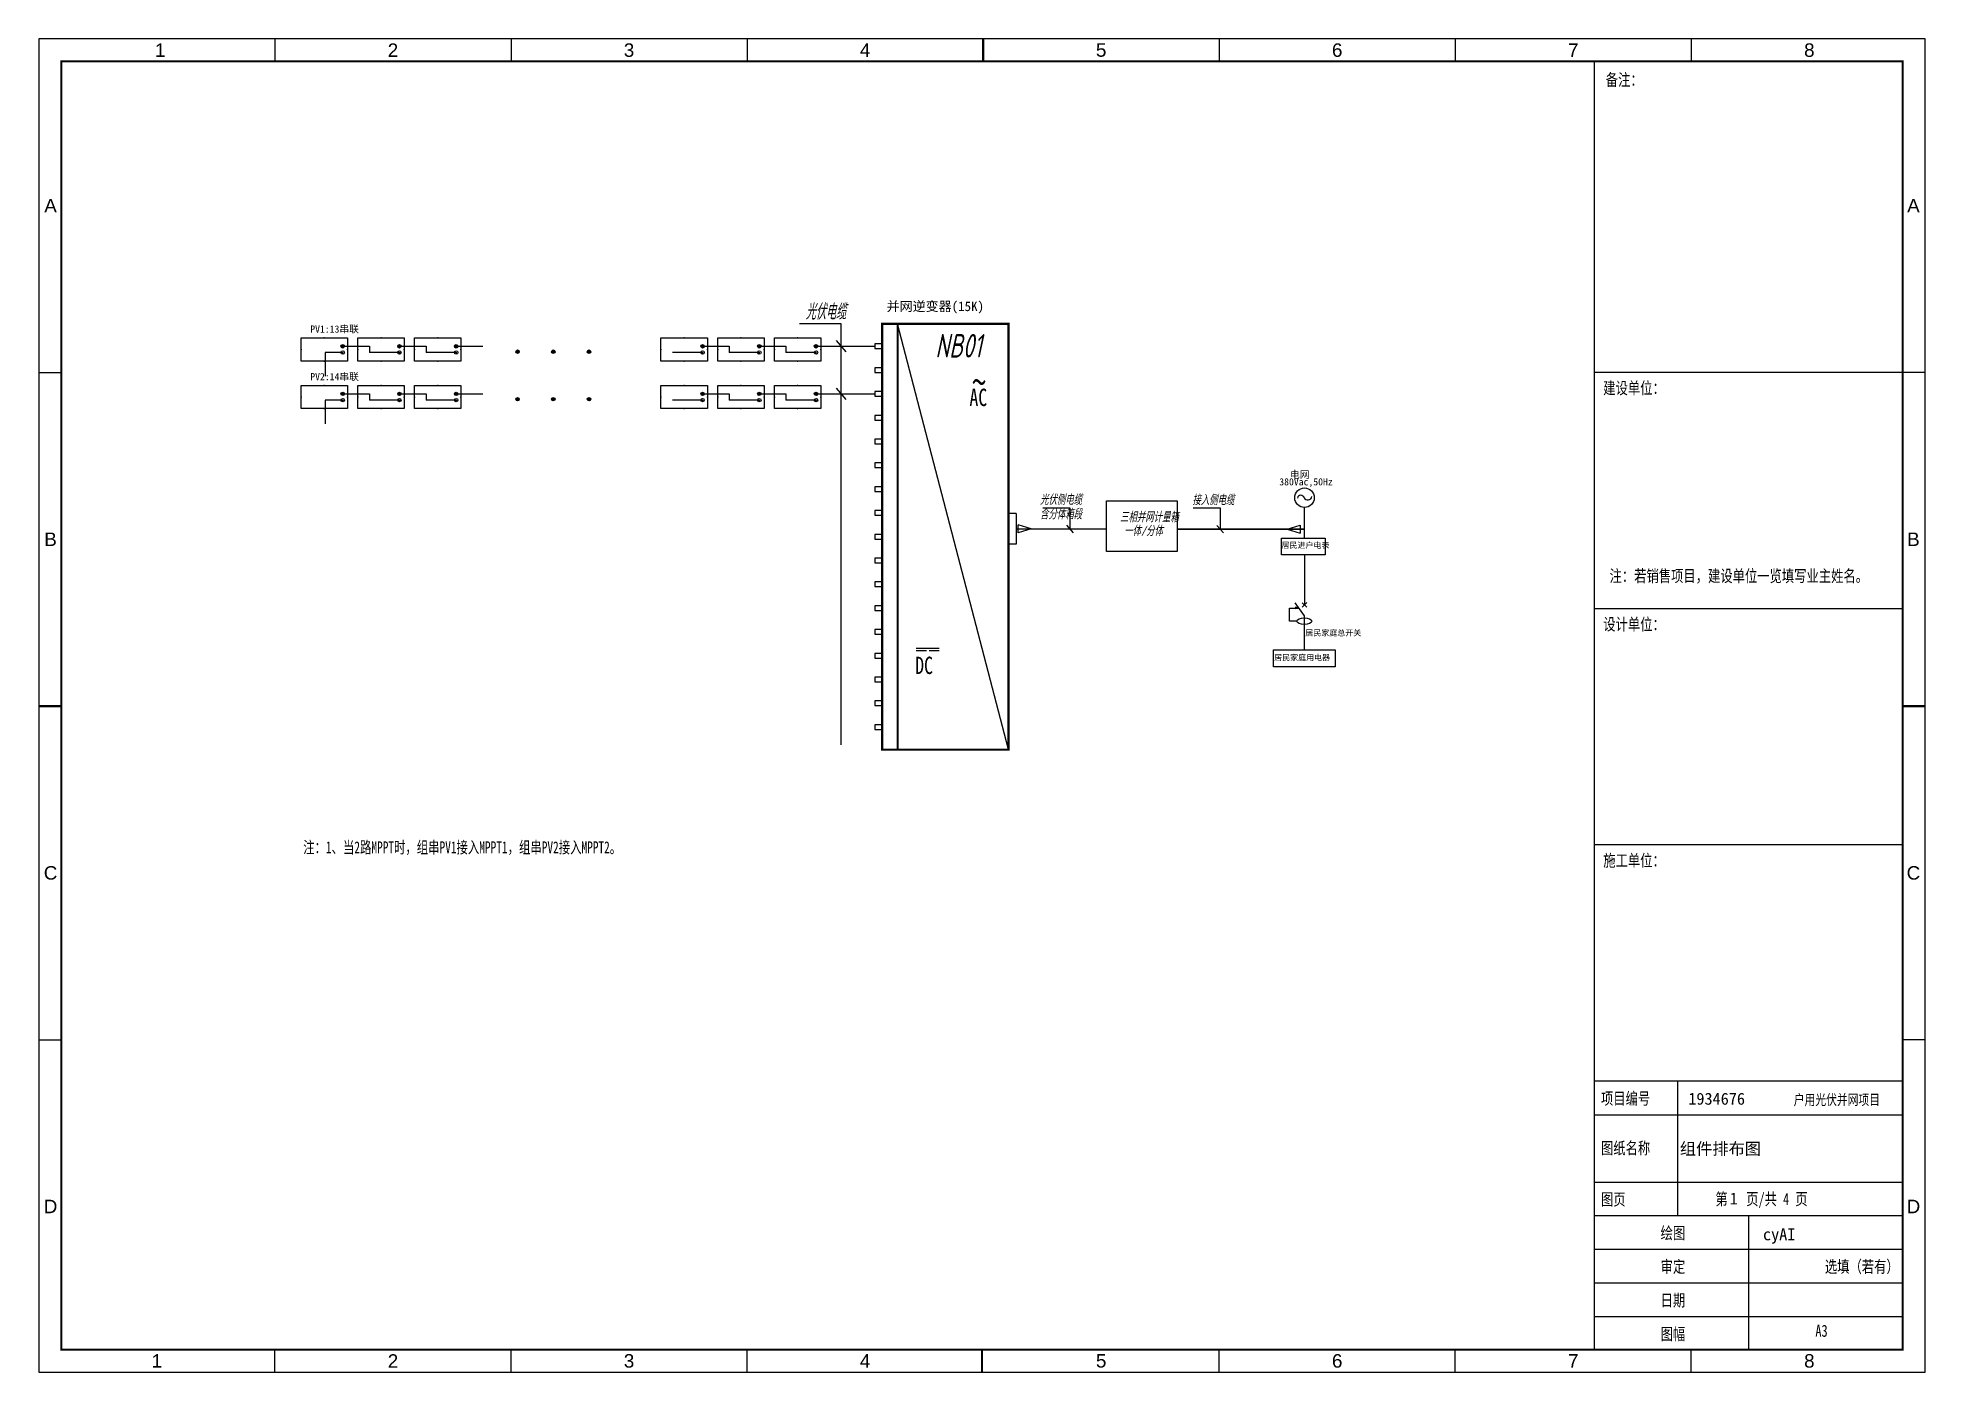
# Model space of a CAD drawing. Header units: millimetres. Extents: x -14454 to 167453, y -24 to 28032.
# Drawn here: x 127798 to 167453, y -24 to 28032 of the extents above; entities that cross this region are included whole.
import ezdxf
from ezdxf.enums import TextEntityAlignment as Align

# ---------------------------------------------------------------- set-up
doc = ezdxf.new("R2010")
doc.units = ezdxf.units.MM
for name, color, linetype in [('1', 7, 'Continuous'), ('CY_备注', 7, 'Continuous'), ('CY_生产图', 7, 'Continuous'), ('DIM', 3, 'Continuous'), ('L_S_EQPT', 40, 'Continuous'), ('L_S_WIRE', 4, 'Continuous'), ('WIRE-接地', 4, 'Continuous'), ('实线', 4, 'Continuous'), ('组串编号', 254, 'Continuous'), ('说明文字', 7, 'Continuous')]:
    doc.layers.add(name, color=color, linetype=linetype)
doc.styles.add('-宋体', font='')
doc.styles.add('astronergy', font='gbeitc.shx', dxfattribs={"width": 0.8, "height": 3.5, "bigfont": 'gbcbig.shx'})
doc.styles.add('CY_备注', font='', dxfattribs={"width": 0.7, "height": 250})
doc.styles.add('HZTXT', font='simfang.ttf', dxfattribs={"bigfont": 'HZTXT'})
doc.styles.add('图标字体', font='arial.ttf')
doc.styles.add('宋体', font='')
doc.styles.get('-宋体').set_extended_font_data('SimSun')
doc.styles.get('CY_备注').set_extended_font_data('SimSun')
doc.styles.get('宋体').set_extended_font_data('SimSun')

# ---------------------------------------------------------------- blocks, each defined once
blk = doc.blocks.new('A3图框')
for p, q in [((32667, 472, 0), (32667, 27537, 0)), ((39136, 21000), (32667, 21000)), ((39136, 16038), (32667, 16038)), ((39136, 11075), (32667, 11075)), ((39136, 11075), (32667, 11075)), ((39136, 6113), (32667, 6113)), ((34406, 6113), (34406, 5406)), ((32667, 5406), (39136, 5406)), ((34406, 5406), (34406, 4700)), ((34406, 4700), (34406, 3993)), ((32667, 3993), (39136, 3993)), ((34406, 3993), (34406, 3287)), ((32667, 3287), (39136, 3287)), ((35902, 3287), (35902, 2581)), ((32667, 2581), (39136, 2581)), ((35902, 2581), (35902, 1874)), ((32667, 1874), (39136, 1874)), ((35902, 1874), (35902, 1168)), ((32667, 1168), (39136, 1168)), ((35902, 1168), (35902, 461))]:
    blk.add_line(p, q)
at = {"linetype": 'Continuous'}
blk.add_lwpolyline([(39607, 0), (39607, 28008), (0, 28008), (0, 0), (39607, 0), (39607, 28008)], dxfattribs=at)
at = {"color": 7, "linetype": 'Continuous'}
for points in [[(4957, 28008), (4957, 27537)], [(9914, 28008), (9914, 27537)], [(14870, 28008), (14870, 27537)], [(24784, 28008), (24784, 27537)], [(29741, 28008), (29741, 27537)], [(34698, 28008), (34698, 27537)], [(0, 21000), (472, 21000)], [(39607, 21000), (39136, 21000)], [(0, 6984), (472, 6984)], [(39607, 6984), (39136, 6984)], [(4957, 0), (4957, 472)], [(9914, 0), (9914, 472)], [(14870, 0), (14870, 472)], [(24784, 0), (24784, 472)], [(29741, 0), (29741, 472)], [(34698, 0), (34698, 472)]]:
    blk.add_lwpolyline(points, dxfattribs=at)
at = {"color": 7, "linetype": 'Continuous', "const_width": 47.2}
for points in [[(19827, 28008), (19827, 27537)], [(0, 13992), (472, 13992)], [(39607, 13992), (39136, 13992)], [(19804, 472), (19804, 0)]]:
    blk.add_lwpolyline(points, dxfattribs=at)
at = {"const_width": 47.2}
blk.add_lwpolyline([(472, 27537), (39136, 27537), (39136, 472), (472, 472)], close=True, dxfattribs=at)
at = {"color": 7, "linetype": 'Continuous', "style": '图标字体'}
for s, p in [('1', (2547, 27772)), ('2', (7435, 27772)), ('3', (12392, 27772)), ('4', (17349, 27772)), ('5', (22306, 27772)), ('6', (27262, 27772)), ('7', (32219, 27772)), ('8', (37176, 27772)), ('A', (245, 24504)), ('A', (39362, 24504)), ('B', (245, 17496)), ('B', (39362, 17496)), ('C', (245, 10488)), ('C', (39362, 10488)), ('D', (245, 3480)), ('D', (245, 3480)), ('D', (39362, 3480)), ('1', (2478, 236)), ('2', (7435, 236)), ('3', (12392, 236)), ('4', (17349, 236)), ('5', (22306, 236)), ('6', (27262, 236)), ('7', (32219, 236)), ('8', (37176, 236))]:
    blk.add_text(s, height=283, dxfattribs=at).set_placement(p, align=Align.MIDDLE)
at = {"color": 0, "style": '-宋体', "width": 0.75}
for s, height, p in [('备注：', 252.7, (32901, 27023, 0)), ('建设单位：', 252.7, (32849, 20547, 0)), ('设计单位：', 252.7, (32849, 15585, 0)), ('施工单位：', 252.7, (32849, 10622, 0)), ('项目编号', 252.7, (32801, 5621, 0)), ('图纸名称', 252.7, (32801, 4579, 0)), ('图页', 252.7, (32801, 3502, 0)), ('第   页/共 4 页', 252.69, (35205, 3510, 0)), ('绘图', 252.7, (34053, 2795, 0)), ('审定', 252.7, (34053, 2089, 0)), ('日期', 252.7, (34053, 1383, 0)), ('图幅', 252.7, (34053, 676, 0)), ('A3', 252.7, (37303, 742, 0))]:
    blk.add_text(s, height=height, dxfattribs=at).set_placement(p)
at = {"color": 1, "style": '-宋体', "width": 0.75}
blk.add_text('注：若销售项目，建设单位一览填写业主姓名。', height=252.69, dxfattribs=at).set_placement((32981, 16600, 0))
at = {"style": '-宋体', "width": 0.75}
blk.add_text('                  户用光伏并网项目', height=221.39, dxfattribs=at).set_placement((34816, 5612, 0))
at = {"color": 2, "style": '-宋体', "width": 0.75}
blk.add_text('选填（若有）', height=252.7, dxfattribs=at).set_placement((37503, 2090, 0))
at = {"lineweight": 0, "style": '宋体'}
for tag, p in [('设计单位', (32961, 18189)), ('设计单位', (33020, 13228)), ('施工单位', (33068, 8062)), ('项目编号', (34635, 5618)), ('图纸名称', (34457, 4568)), ('编', (35504, 3522)), ('绘图', (36203, 2770))]:
    blk.add_attdef(tag, p, '', height=250, dxfattribs=at)
blk = doc.blocks.new('PLA1')
at = {"color": 0, "linetype": 'ByBlock', "lineweight": -2}
for p, q in [((-500, 500), (-500, 0)), ((500, 500), (-500, 500)), ((500, 0), (500, 500)), ((-500, 0), (500, 0))]:
    blk.add_line(p, q, dxfattribs=at)
for p in [(0, 500), (-500, 250), (0, 0), (500, 250)]:
    blk.add_point(p, dxfattribs=at)
blk = doc.blocks.new('A$C1FC45437')
at = {"layer": 'DIM', "color": 1, "linetype": 'ByBlock', "lineweight": -3, "ltscale": 1000}
for p, q in [((569, 206), (595, 206)), ((582, 215), (582, 193))]:
    blk.add_line(p, q, dxfattribs=at)
at = {"layer": 'DIM', "color": 250, "linetype": 'ByBlock', "lineweight": -3, "ltscale": 1000}
blk.add_line((572, 118), (591, 118), dxfattribs=at)
at = {"layer": 'DIM', "color": 1, "linetype": 'ByBlock', "lineweight": -3, "ltscale": 1000}
blk.add_circle((582, 206), 24.1, dxfattribs=at)
at = {"layer": 'DIM', "color": 250, "linetype": 'ByBlock', "lineweight": -3, "ltscale": 1000}
blk.add_circle((582, 119), 24.1, dxfattribs=at)
at = {"layer": 'L_S_EQPT', "color": 5, "lineweight": -3, "xscale": -0.6499588163975815, "yscale": 0.6499588167117181, "zscale": 0.6499588183883431, "rotation": 180}
blk.add_blockref('PLA1', (325, 325), dxfattribs=at)
blk = doc.blocks.new('CYPV')
at = {"layer": '1', "linetype": 'ByBlock', "lineweight": -3, "ltscale": 1000}
h = blk.add_hatch(color=0, dxfattribs=at)
edge = h.paths.add_edge_path()
edge.add_arc((-7498, -113), 36.2, 0, 360)
h = blk.add_hatch(color=0, dxfattribs=at)
edge = h.paths.add_edge_path()
edge.add_arc((-6748, -113), 36.2, 0, 360)
h = blk.add_hatch(color=0, dxfattribs=at)
edge = h.paths.add_edge_path()
edge.add_arc((-5998, -113), 36.2, 0, 360)
at = {"layer": '1', "color": 0, "linetype": 'ByBlock', "lineweight": -3, "ltscale": 1000}
for p, q in [((-11151, 0), (-10611, 0)), ((-10611, 0), (-10611, -132)), ((-9960, 0), (-9420, 0)), ((-9420, 0), (-9420, -132)), ((-8769, 0), (-8229, 0)), ((-3594, 0), (-3053, 0)), ((-3053, 0), (-3053, -132)), ((-2403, 0), (-1863, 0)), ((-1863, 0), (-1863, -132)), ((-9995, -132), (-10611, -132)), ((-8804, -132), (-9420, -132)), ((-3628, -132), (-4244, -132)), ((-2437, -132), (-3053, -132)), ((-1246, -132), (-1863, -132))]:
    blk.add_line(p, q, dxfattribs=at)
at = {"layer": '1', "color": 1, "linetype": 'ByBlock', "lineweight": -3, "ltscale": 1000}
blk.add_line((-1212, 0), (0, 0), dxfattribs=at)
at = {"layer": '1', "color": 250, "linetype": 'ByBlock', "lineweight": -3, "ltscale": 1000}
for p, q in [((-11538, -132), (-11538, -630)), ((-11186, -132), (-11538, -132)), ((-11538, -132), (-11538, -630)), ((-8804, -132), (-9156, -132))]:
    blk.add_line(p, q, dxfattribs=at)
at = {"layer": 'DIM', "color": 0, "linetype": 'ByBlock', "lineweight": -3, "ltscale": 1000}
for centre in [(-7498, -113), (-6748, -113), (-5998, -113)]:
    blk.add_circle(centre, 36.2, dxfattribs=at)
at = {"layer": '组串编号', "color": 0, "linetype": 'ByBlock', "lineweight": -3, "ltscale": 1000}
blk.add_line((-809, 119), (-604, -119), dxfattribs=at)
at = {"layer": '1', "color": 0, "linetype": 'ByBlock', "lineweight": -3, "ltscale": 1000, "xscale": 1.5, "yscale": 1.5, "zscale": 1.5}
for p in [(-12044, -309), (-10853, -309), (-9662, -309), (-4487, -309), (-3296, -309), (-2105, -309)]:
    blk.add_blockref('A$C1FC45437', p, dxfattribs=at)
at = {"color": 3, "linetype": 'ByBlock', "ltscale": 1000, "style": '-宋体'}
blk.add_attdef('PV', (-11852, 287), '', height=150, dxfattribs=at)
blk = doc.blocks.new('租赁三相接线节点')
at = {"color": 0}
for p, q in [((-368468, 14605), (-368468, 14879)), ((-368468, 14879), (-368269, 14879)), ((-368269, 14879), (-368345, 14896)), ((-368269, 14879), (-368345, 14861)), ((-368312, 14605), (-368468, 14605))]:
    blk.add_line(p, q, dxfattribs=at)
at = {"color": 7}
for p, q in [((-368156, 14719), (-368347, 14990)), ((-368203, 14899), (-368107, 14994)), ((-368203, 14992), (-368107, 14896))]:
    blk.add_line(p, q, dxfattribs=at)
at = {"color": 0}
blk.add_ellipse((-368156, 14605), major_axis=(155, 0), ratio=0.457326, dxfattribs=at)
at = {"layer": 'DIM', "color": 0, "linetype": 'ByBlock', "lineweight": -3, "ltscale": 1000}
blk.add_line((-368153, 16351), (-368153, 16993), dxfattribs=at)
at = {"layer": 'WIRE-接地', "color": 0, "linetype": 'ByBlock', "lineweight": -3, "ltscale": 1000}
blk.add_line((-368155, 15995), (-368155, 14944), dxfattribs=at)
at = {"layer": '实线', "color": 7}
blk.add_line((-368156, 14003), (-368156, 14719), dxfattribs=at)
at = {"layer": '组串编号', "color": 0, "linetype": 'ByBlock', "lineweight": -3, "ltscale": 1000}
for points in [[(-368639, 16351), (-367721, 16351), (-367721, 15995), (-368639, 15995)], [(-368806, 14003), (-367507, 14003), (-367507, 13647), (-368806, 13647)]]:
    blk.add_lwpolyline(points, close=True, dxfattribs=at)
blk.add_circle((-368153, 17198), 205, dxfattribs=at)
for centre, radius, start, end in [((-368230, 17175), 73.6, 14.9267, 166.808), ((-368084, 17238), 87.3, 209.1313, 348.472)]:
    blk.add_arc(centre, radius, start, end, dxfattribs=at)
at = {"layer": '组串编号', "color": 0, "lineweight": -3, "style": '-宋体'}
for s, p in [('380Vac,50Hz', (-368683, 17457)), ('电网', (-368458, 17608))]:
    blk.add_text(s, height=150, dxfattribs=at).set_placement(p)
at = {"layer": '说明文字', "lineweight": -3, "style": '-宋体'}
for s, p in [('居民进户电表', (-368637, 16140, 692)), ('居民家庭总开关', (-368137, 14298, 1083)), ('居民家庭用电器', (-368791, 13780, 1083))]:
    blk.add_text(s, height=120, dxfattribs=at).set_placement(p)
blk = doc.blocks.new('cy三箱逆变器')
at = {"color": 0, "lineweight": -3}
for p, q in [((2811, -4472), (482, 4472)), ((869, -2345), (1352, -2345)), ((869, -2392), (1085, -2392)), ((1142, -2392), (1352, -2392))]:
    blk.add_line(p, q, dxfattribs=at)
at = {"color": 0, "linetype": 'ByBlock', "ltscale": 1000}
blk.add_line((8936, 243), (8936, 74), dxfattribs=at)
at = {"color": 0, "lineweight": -3, "const_width": 45}
for points in [[(482, 4472), (482, -4472)], [(158, -4472), (482, -4472)], [(158, -4472), (482, -4472)]]:
    blk.add_lwpolyline(points, dxfattribs=at)
at = {"layer": '1', "color": 0, "linetype": 'ByBlock', "ltscale": 1000}
blk.add_line((2969, 486), (2969, -159), dxfattribs=at)
at = {"layer": '1', "color": 0, "linetype": 'ByBlock', "lineweight": -3, "ltscale": 1000}
blk.add_line((6352, 159), (6352, -310), dxfattribs=at)
at = {"layer": '1', "color": 0, "linetype": 'ByBlock', "ltscale": 1000}
for points, const_width in [([(158, 4472), (2811, 4472), (2811, -4472), (158, -4472), (158, 4472)], 45), ([(4871, 163), (2969, 163)], 30), ([(7811, 159), (7811, 159), (7811, 159), (6352, 159)], 30), ([(7811, 159), (9021, 159)], 30)]:
    blk.add_lwpolyline(points, dxfattribs=dict(at, const_width=const_width))
at = {"layer": '1', "color": 0, "linetype": 'ByBlock', "lineweight": -3, "ltscale": 1000}
for points in [[(158, 4472), (2811, 4472), (2811, -4472), (158, -4472)], [(4871, 751), (6352, 751), (6352, -310), (4871, -310)]]:
    blk.add_lwpolyline(points, close=True, dxfattribs=at)
at = {"layer": 'DIM', "color": 0, "linetype": 'ByBlock', "lineweight": -3, "ltscale": 1000}
for p, q in [((-706, 4472), (-1582, 4472)), ((-706, -4372), (-706, 4472))]:
    blk.add_line(p, q, dxfattribs=at)
at = {"layer": 'L_S_EQPT', "color": 0, "lineweight": -3}
for p, q in [((2969, 486), (2811, 486)), ((2969, -159), (2811, -159))]:
    blk.add_line(p, q, dxfattribs=at)
for points in [[(158, 3951), (158, 4049), (0, 4049), (0, 3951)], [(158, 3451), (158, 3549), (0, 3549), (0, 3451)], [(158, 2951), (158, 3049), (0, 3049), (0, 2951)], [(158, 2451), (158, 2549), (0, 2549), (0, 2451)], [(158, 1951), (158, 2049), (0, 2049), (0, 1951)], [(158, 1451), (158, 1549), (0, 1549), (0, 1451)], [(158, 951), (158, 1049), (0, 1049), (0, 951)], [(158, 451), (158, 549), (0, 549), (0, 451)], [(158, -49), (158, 49), (0, 49), (0, -49)], [(158, -549), (158, -451), (0, -451), (0, -549)], [(158, -1049), (158, -951), (0, -951), (0, -1049)], [(158, -1549), (158, -1451), (0, -1451), (0, -1549)], [(158, -2049), (158, -1951), (0, -1951), (0, -2049)], [(158, -2549), (158, -2451), (0, -2451), (0, -2549)], [(158, -3049), (158, -2951), (0, -2951), (0, -3049)], [(158, -3549), (158, -3451), (0, -3451), (0, -3549)], [(158, -4049), (158, -3951), (0, -3951), (0, -4049)]]:
    blk.add_lwpolyline(points, close=True, dxfattribs=at)
at = {"layer": 'L_S_WIRE', "color": 0, "lineweight": -3}
for p, q in [((3288, 163), (3016, 248)), ((3016, 79), (3016, 248)), ((3288, 163), (3016, 79)), ((8664, 159), (8936, 243)), ((8664, 159), (8936, 74))]:
    blk.add_line(p, q, dxfattribs=at)
at = {"layer": '组串编号', "color": 0, "linetype": 'ByBlock', "lineweight": -3, "ltscale": 1000}
for p, q in [((3534, 608), (4099, 608)), ((4099, 608), (4099, 163)), ((6690, 604), (7255, 604)), ((7255, 604), (7255, 159)), ((4031, 243), (4167, 84)), ((7187, 238), (7323, 80))]:
    blk.add_line(p, q, dxfattribs=at)
at = {"layer": '组串编号', "color": 0, "lineweight": -3}
blk.add_line((3501, 163), (4871, 163), dxfattribs=at)
at = {"layer": '1', "color": 0, "linetype": 'ByBlock', "lineweight": -3}
blk.add_blockref('租赁三相接线节点', (377179, -16379), dxfattribs=at)
at = {"color": 0, "lineweight": -3, "style": 'HZTXT', "width": 0.75}
blk.add_text('~', height=583, rotation=180, dxfattribs=at).set_placement((2341, 3542))
for s, p in [('AC', (1990, 2745)), ('DC', (851, -2885))]:
    blk.add_text(s, height=364.5, dxfattribs=at).set_placement(p)
at = {"style": '-宋体'}
blk.add_attdef('并网逆变器(50KW)', (252, 4740), '', height=200, dxfattribs=at)
at = {"layer": '1', "lineweight": -3, "style": 'astronergy', "width": 0.8}
for s, height, p in [('光伏电缆', 330, (-1450, 4562)), ('NB01', 495, (1274, 3764)), ('光伏侧电缆', 220, (3471, 669)), ('接入侧电缆', 220, (6669, 663)), ('含分体箱段', 220, (3471, 365)), (' 三相并网计量箱', 220, (5055, 303)), ('一体/分体', 220, (5238, 13))]:
    blk.add_text(s, height=height, dxfattribs=at).set_placement(p)
blk = doc.blocks.new('一次接线图')
for name, p, values in [('cy三箱逆变器', (0, 0), {'并网逆变器(50KW)': '并网逆变器(15K)'}), ('CYPV', (0, 4000), {'PV': 'PV1:13串联'}), ('CYPV', (0, 3000), {'PV': 'PV2:14串联'})]:
    blk.add_blockref(name, p).add_auto_attribs(values)
at = {"layer": 'CY_备注', "insert": (-12000, -6400), "char_height": 250, "attachment_point": 1, "style": 'CY_备注'}
blk.add_mtext('注：1、当2路MPPT时，组串PV1接入MPPT1，组串PV2接入MPPT2。', dxfattribs=at)

msp = doc.modelspace()

# ---------------------------------------------------------------- block references
msp.add_blockref('一次接线图', (145371.891, 17550, 0))
at = {"layer": 'CY_生产图'}
msp.add_blockref('A3图框', (127821.891, 0, 0), dxfattribs=at).add_auto_attribs({'图纸名称': '组件排布图', '绘图': 'cyAI', '编': '1', '项目编号': '1934676'})

doc.saveas('drawing.dxf')
